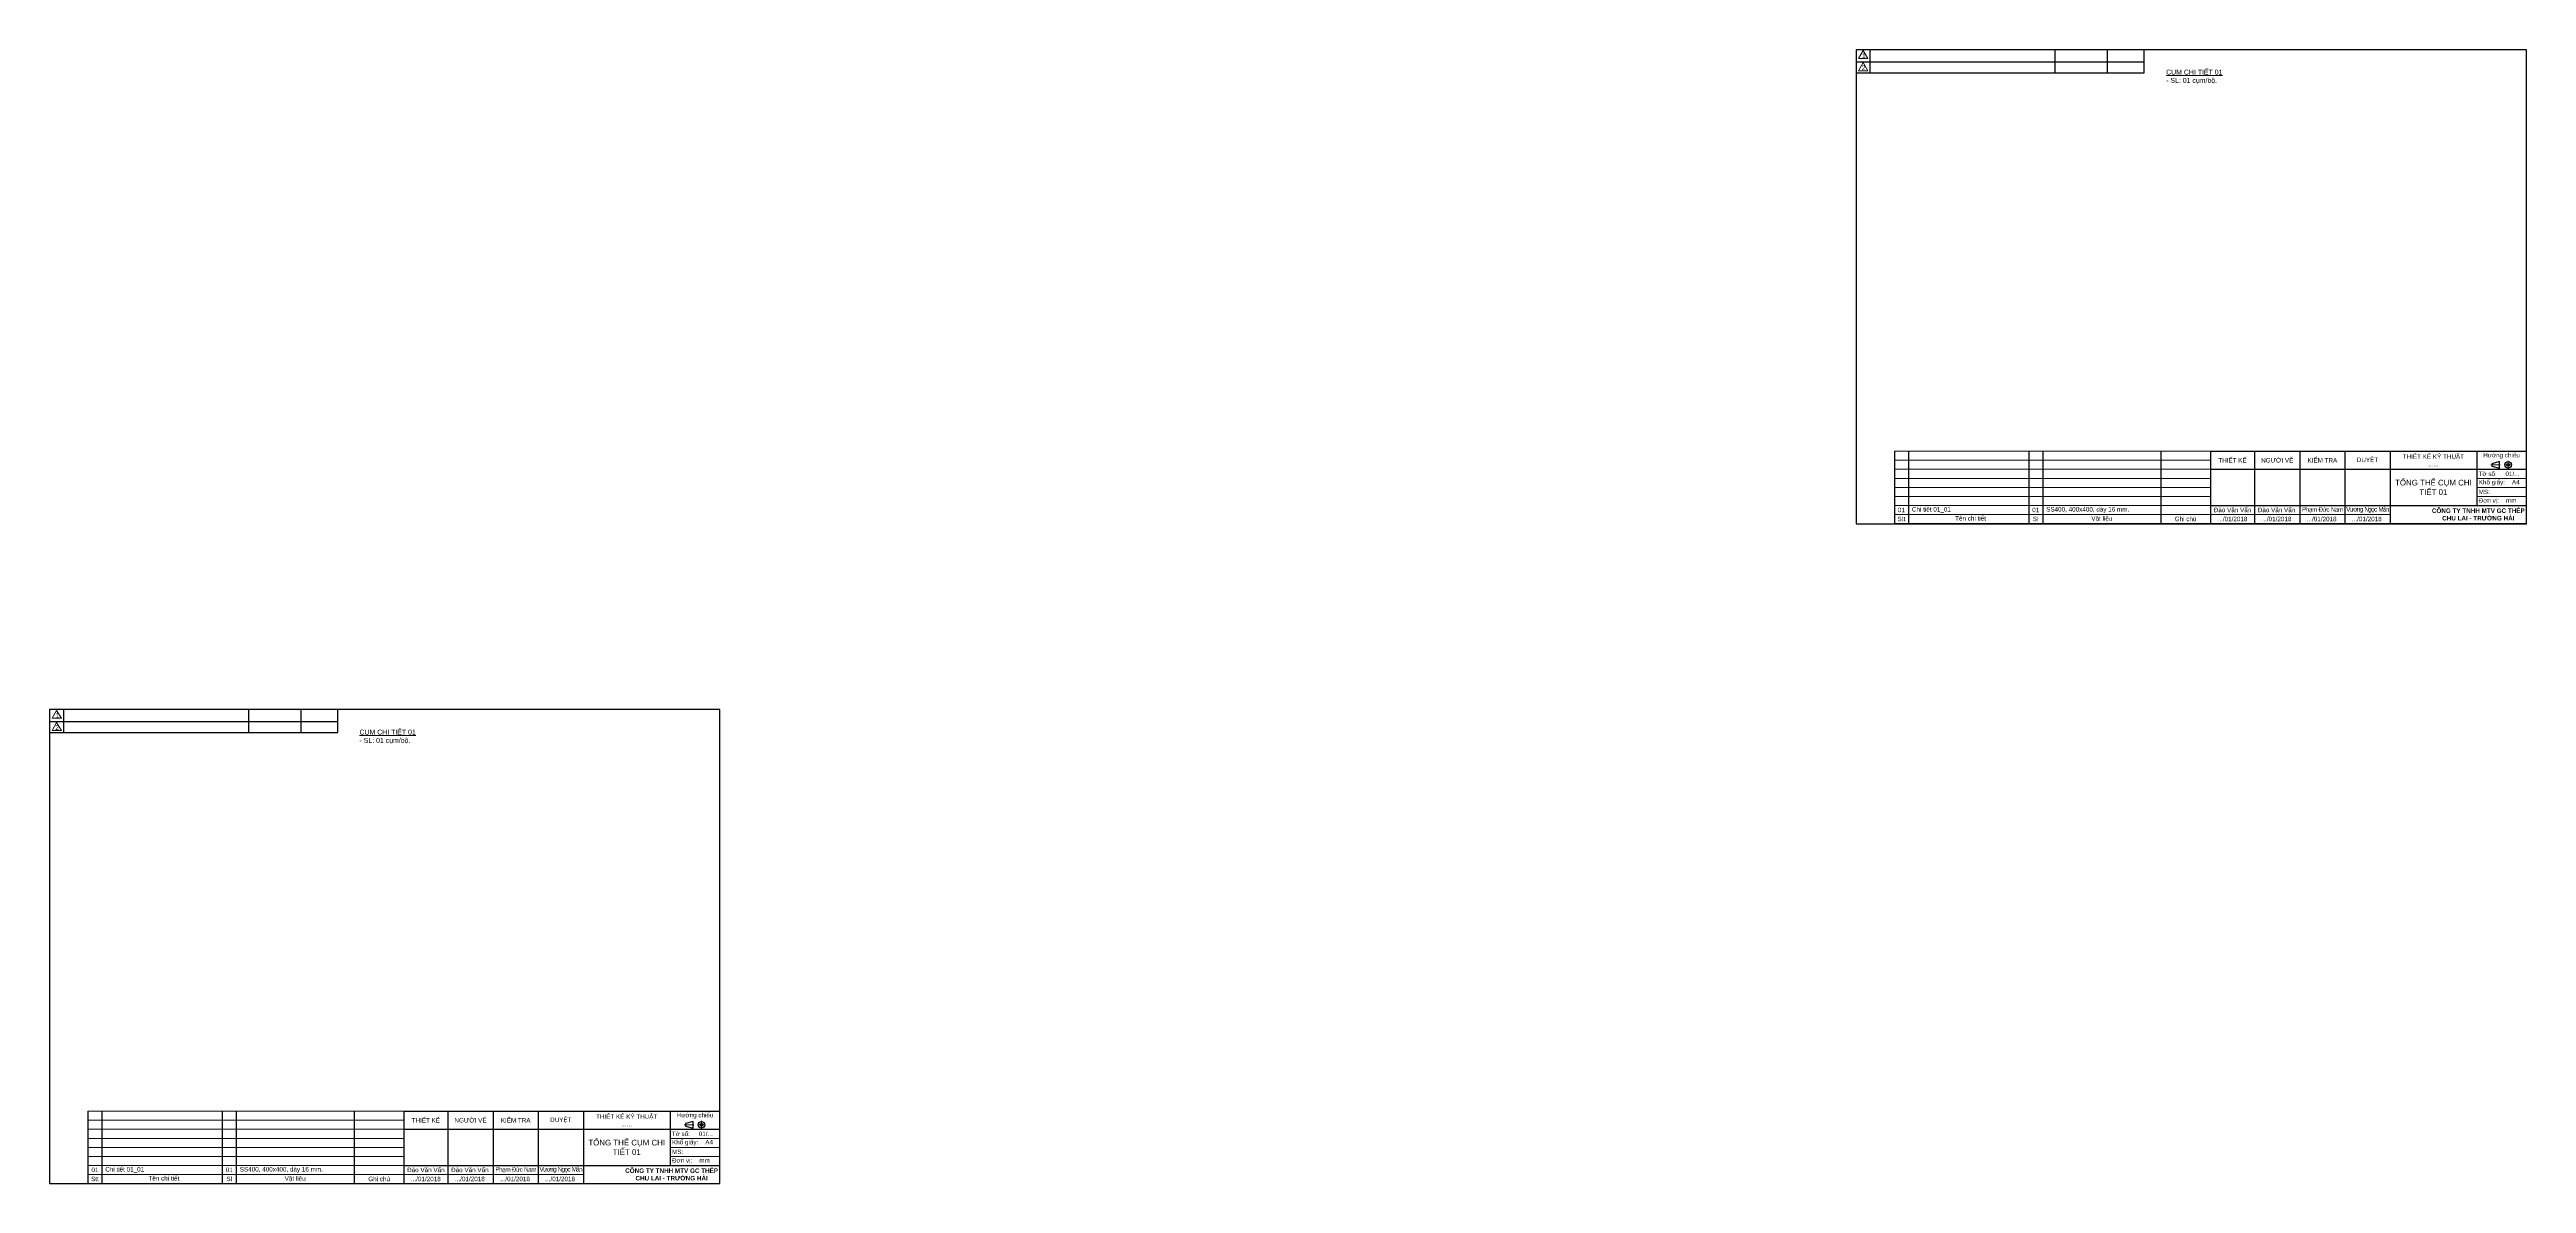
# Model space of a CAD drawing. Header units: millimetres. Extents: x 1741 to 31953, y 915 to 159450.
# Drawn here: x 30856 to 31953, y 158948 to 159450 of the extents above.
import ezdxf

# ---------------------------------------------------------------- set-up
doc = ezdxf.new("R2010")
doc.units = ezdxf.units.MM
doc.linetypes.add('CHAIN', pattern=[0.7087, 0.4724, -0.0591, 0.1181, -0.0591])
for name, color, linetype, lineweight in [('Center Mark (ANSI)', 2, 'Continuous', 18), ('Centerline (ANSI)', 2, 'Continuous', 18), ('Duong chinh', 1, 'Continuous', 30), ('Hatch (ANSI)', 4, 'Continuous', 18), ('Khung ban ve', 7, 'Continuous', 30), ('Khung ten', 7, 'Continuous', 30), ('text', 4, 'Continuous', 18)]:
    doc.layers.add(name, color=color, linetype=linetype, lineweight=lineweight)
doc.styles.add('Khung ten', font='VNI_HELVE.TTF', dxfattribs={"height": 35})
doc.styles.get("Standard").update_dxf_attribs({"font": 'arial.ttf'})

# ---------------------------------------------------------------- blocks, each defined once
blk = doc.blocks.new('khungbv')
at = {"layer": 'Khung ten', "lineweight": 25}
for p, q in [((17877.8, 2299.2), (18005.5, 2299.2)), ((17877.8, 2294.3), (18005.5, 2294.3)), ((17884.1, 2294.3), (17884.1, 2304.5)), ((17966, 2294.3), (17966, 2304.5)), ((17989.2, 2294.3), (17989.2, 2304.5))]:
    blk.add_line(p, q, dxfattribs=at)
at = {"layer": 'Khung ten'}
blk.add_line((18005.5, 2294.3), (18005.5, 2304.5), dxfattribs=at)
blk.add_lwpolyline([(17877.8, 2094.5), (18174.8, 2094.5), (18174.8, 2304.5), (17877.8, 2304.5)], close=True, dxfattribs=at)
at = {"layer": 'text'}
for points in [[(17880.9, 2304.1), (17878.9, 2300.6), (17883, 2300.6)], [(17880.9, 2298.8), (17878.9, 2295.2), (17883, 2295.2)]]:
    blk.add_lwpolyline(points, close=True, dxfattribs=at)
at = {"layer": 'text', "char_height": 2.14, "width": 48.01, "attachment_point": 1}
for s, insert in [('2', (17880.3, 2297.6)), ('1', (17880.4, 2302.9))]:
    blk.add_mtext(s, dxfattribs=dict(at, insert=insert))

msp = doc.modelspace()

# ---------------------------------------------------------------- linework, layer by layer
at = {"layer": 'Center Mark (ANSI)', "linetype": 'CHAIN', "ltscale": 4.638536}
for p, q in [((31947, 159266.3), (31943.4, 159266.3)), ((31945.2, 159268.1), (31945.2, 159264.5)), ((31146.5, 158973.9), (31142.9, 158973.9)), ((31144.7, 158975.7), (31144.7, 158972.1))]:
    msp.add_line(p, q, dxfattribs=at)
at = {"layer": 'Centerline (ANSI)', "linetype": 'CHAIN', "ltscale": 24.192183}
for p, q in [((31941.7, 159266.3), (31937.6, 159266.3)), ((31141.3, 158973.9), (31137.1, 158973.9))]:
    msp.add_line(p, q, dxfattribs=at)
at = {"layer": 'Duong chinh'}
for p, q in [((31941.4, 159267.8), (31938, 159266.8)), ((31938, 159266.8), (31938, 159265.7)), ((31938, 159265.7), (31941.4, 159264.8)), ((31941.4, 159264.8), (31941.4, 159267.8)), ((31141, 158975.4), (31137.6, 158974.5)), ((31137.6, 158974.5), (31137.6, 158973.3)), ((31137.6, 158973.3), (31141, 158972.4)), ((31141, 158972.4), (31141, 158975.4))]:
    msp.add_line(p, q, dxfattribs=at)
for centre, radius in [((31945.2, 159266.3), 1.47), ((31945.2, 159266.3), 0.56), ((31144.7, 158973.9), 1.47), ((31144.7, 158973.9), 0.56)]:
    msp.add_circle(centre, radius, dxfattribs=at)
at = {"layer": 'Hatch (ANSI)'}
for p, q in [((31813.3, 159272.3), (31673.3, 159272.3)), ((31813.3, 159268.3), (31673.3, 159268.3)), ((31813.3, 159264.3), (31673.3, 159264.3)), ((31813.3, 159260.3), (31673.3, 159260.3)), ((31813.3, 159256.3), (31673.3, 159256.3)), ((31931.4, 159260.3), (31953.3, 159260.3)), ((31931.4, 159256.3), (31953.3, 159256.3)), ((31813.3, 159252.3), (31673.3, 159252.3)), ((31813.3, 159248.3), (31673.3, 159248.3)), ((31673.3, 159244.3), (31813.3, 159244.3)), ((31673.3, 159244.3), (31813.3, 159244.3)), ((31813.3, 159244.3), (31892.9, 159244.3)), ((31931.4, 159252.3), (31953.3, 159252.3)), ((31012.9, 158979.9), (30872.9, 158979.9)), ((31012.9, 158975.9), (30872.9, 158975.9)), ((31012.9, 158971.9), (30872.9, 158971.9)), ((31012.9, 158967.9), (30872.9, 158967.9)), ((31012.9, 158963.9), (30872.9, 158963.9)), ((31012.9, 158959.9), (30872.9, 158959.9)), ((31130.9, 158967.9), (31152.9, 158967.9)), ((31130.9, 158963.9), (31152.9, 158963.9)), ((31130.9, 158959.9), (31152.9, 158959.9)), ((31012.9, 158955.9), (30872.9, 158955.9)), ((30872.9, 158951.9), (31012.9, 158951.9)), ((30872.9, 158951.9), (31012.9, 158951.9)), ((31012.9, 158951.9), (31092.4, 158951.9))]:
    msp.add_line(p, q, dxfattribs=at)
at = {"layer": 'Khung ban ve'}
for p, q in [((31732.9, 159272.3), (31732.9, 159240.3)), ((31739, 159272.3), (31739, 159240.3)), ((31791.4, 159272.3), (31791.4, 159240.3)), ((31791.4, 159272.3), (31791.4, 159240.3)), ((31813.3, 159272.3), (31813.3, 159240.3)), ((31813.3, 159272.3), (31953.3, 159272.3)), ((31813.3, 159272.3), (31813.3, 159240.3)), ((31832.9, 159272.3), (31832.9, 159240.3)), ((31852.9, 159272.3), (31852.9, 159240.3)), ((31872.9, 159272.3), (31872.9, 159240.3)), ((31892.9, 159272.3), (31892.9, 159240.3)), ((31931.4, 159272.3), (31931.4, 159248.3)), ((31813.3, 159264.3), (31953.3, 159264.3)), ((31813.3, 159248.3), (31953.3, 159248.3)), ((31673.3, 159240.3), (31813.3, 159240.3)), ((31813.3, 159240.3), (31953.3, 159240.3)), ((31813.3, 159240.3), (31953.3, 159240.3)), ((31813.3, 159240.3), (31953.3, 159240.3)), ((31813.3, 159240.3), (31953.3, 159240.3)), ((31813.3, 159240.3), (31953.3, 159240.3)), ((30932.4, 158979.9), (30932.4, 158947.9)), ((30938.6, 158979.9), (30938.6, 158947.9)), ((30990.9, 158979.9), (30990.9, 158947.9)), ((30990.9, 158979.9), (30990.9, 158947.9)), ((31012.9, 158979.9), (31012.9, 158947.9)), ((31012.9, 158979.9), (31152.9, 158979.9)), ((31012.9, 158979.9), (31012.9, 158947.9)), ((31032.4, 158979.9), (31032.4, 158947.9)), ((31052.4, 158979.9), (31052.4, 158947.9)), ((31072.4, 158979.9), (31072.4, 158947.9)), ((31092.4, 158979.9), (31092.4, 158947.9)), ((31130.9, 158979.9), (31130.9, 158955.9)), ((31012.9, 158971.9), (31152.9, 158971.9)), ((30872.9, 158947.9), (31012.9, 158947.9)), ((31012.9, 158955.9), (31152.9, 158955.9)), ((31012.9, 158947.9), (31152.9, 158947.9)), ((31012.9, 158947.9), (31152.9, 158947.9)), ((31012.9, 158947.9), (31152.9, 158947.9)), ((31012.9, 158947.9), (31152.9, 158947.9)), ((31012.9, 158947.9), (31152.9, 158947.9))]:
    msp.add_line(p, q, dxfattribs=at)
at = {"layer": 'Khung ten'}
for p, q in [((31673.3, 159272.3), (31673.3, 159240.3)), ((31679.5, 159272.3), (31679.5, 159240.3)), ((30872.9, 158979.9), (30872.9, 158947.9)), ((30879, 158979.9), (30879, 158947.9))]:
    msp.add_line(p, q, dxfattribs=at)
at = {"layer": 'Khung ten', "lineweight": 25}
for p, q in [((31739, 159272.3), (31739, 159240.3)), ((30938.6, 158979.9), (30938.6, 158947.9))]:
    msp.add_line(p, q, dxfattribs=at)

# ---------------------------------------------------------------- block references
at = {"layer": 'Hatch (ANSI)'}
for p in [(13778.5, 157145.7), (12978.1, 156853.4)]:
    msp.add_blockref('khungbv', p, dxfattribs=at)

# ---------------------------------------------------------------- texts
at = {"layer": 'text', "color": 7, "char_height": 2.2, "attachment_point": 4}
for insert in [(31793.7, 159438.2), (30993.2, 159145.8)]:
    msp.add_mtext('{\\L\\C4;CỤM CHI TIẾT 01\\l\\P- SL: 01 cụm/bộ.}', dxfattribs=dict(at, insert=insert))
at = {"layer": 'text', "style": 'Khung ten'}
for s, insert, char_height, width, attachment_point in [('{\\fArial|b0|i0|c163|p34;THIẾT KẾ}', (31823.1, 159268.3), 2, 19.518, 5), ('{\\fArial|b0|i0|c163|p34;NGƯỜI VẼ}', (31842.9, 159268.3), 2, 20, 5), ('{\\fArial|b0|i0|c0|p34;KIỂM TRA}', (31862.9, 159268.3), 2, 20, 5), ('{\\fArial|b0|i0|c0|p34;DUYỆT}', (31882.9, 159268.3), 2, 20, 5), ('\\pt1.3037;{\\fArial|b0|i0|c0|p34;THIẾT KẾ K\\fArial|b0|i0|c163|p34;Ỷ\\fArial|b0|i0|c0|p34; THUẬT\\T0.8; \\fArial|b0|i0|c163|p34;\\P\\fArial|b0|i0|c0|p34;\\T1;......}', (31912.1, 159268.3), 2, 38.5, 5), ('{\\fArial|b0|i0|c0|p34;Hướ\\fArial|b0|i0|c238|p34;ng chi\\fArial|b0|i0|c0|p34;ếu}', (31942.3, 159270.3), 2, 21.982, 5), ('{\\fArial|b0|i0|c0|p34;TỔNG THỂ \\fArial|b0|i0|c163|p34;CỤM\\fArial|b0|i0|c0|p34; CHI TIẾT \\fArial|b0|i0|c163|p34;0\\fArial|b0|i0|c0|p34;1}', (31912.1, 159256.3), 2.5, 38.5, 5), ('{\\fArial|b0|i0|c0|p34; \\H1.111x;Tờ số:     01/...}', (31931.4, 159262.3), 1.8, 21.982, 4), ('{\\fArial|b0|i0|c0|p34;\\H1.111x; Khổ giấy:    A4 \\H0.9001x;  }       ', (31931.4, 159258.3), 1.8, 21.982, 4), ('{\\fArial|b0|i0|c0|p34; MS: }', (31931.4, 159254.3), 2, 21.982, 4), ('{\\fArial|b0|i0|c0|p34;Đào Văn Vấn}', (31823.1, 159246.3), 2, 19.518, 5), ('{\\fArial|b0|i0|c0|p34;...\\fArial|b0|i0|c163|p34;/\\fArial|b0|i0|c0|p34;01\\fArial|b0|i0|c163|p34;/201\\fArial|b0|i0|c0|p34;8}', (31823.1, 159242.3), 2, 19.518, 5), ('{\\fArial|b0|i0|c0|p34;Đào Văn Vấn}', (31842.6, 159246.3), 2, 19.518, 5), ('{\\fArial|b0|i0|c0|p34;...\\fArial|b0|i0|c163|p34;/\\fArial|b0|i0|c0|p34;01\\fArial|b0|i0|c163|p34;/201\\fArial|b0|i0|c0|p34;8}', (31842.6, 159242.3), 2, 19.518, 5), ('{\\fArial|b0|i0|c0|p34;\\T0.9;Phạm Đức Nam}', (31862.9, 159246.3), 2, 20, 5), ('{\\fArial|b0|i0|c0|p34;...\\fArial|b0|i0|c163|p34;/\\fArial|b0|i0|c0|p34;01\\fArial|b0|i0|c163|p34;/201\\fArial|b0|i0|c0|p34;8}', (31862.6, 159242.3), 2, 19.518, 5), ('{\\fArial|b0|i0|c0|p34;\\T0.75;Vương Ngọc Mẫn}', (31882.9, 159246.3), 2, 20, 5), ('{\\fArial|b0|i0|c0|p34;...\\fArial|b0|i0|c163|p34;/\\fArial|b0|i0|c0|p34;01\\fArial|b0|i0|c163|p34;/201\\fArial|b0|i0|c0|p34;8}', (31882.6, 159242.3), 2, 19.518, 5), ('{\\fArial|b1|i0|c0|p34;CÔNG TY TNHH MTV GC THÉP\\PCHU LAI - TRƯỜ\\fArial|b1|i0|c238|p34;NG H\\fArial|b1|i0|c0|p34;Ả\\fArial|b1|i0|c238|p34;I}', (31932, 159244.3), 2, 42.701, 5), ('{\\fArial|b0|i0|c0|p34; Đơn vị:    mm}', (31931.4, 159250.3), 2, 21.982, 4), ('\\pt1.3037;{\\fArial|b0|i0|c0|p34;THIẾT KẾ K\\fArial|b0|i0|c163|p34;Ỷ\\fArial|b0|i0|c0|p34; THUẬT\\T0.8; \\fArial|b0|i0|c163|p34;\\P\\fArial|b0|i0|c0|p34;\\T1;......}', (31111.6, 158975.9), 2, 38.5, 5), ('{\\fArial|b0|i0|c0|p34;Hướ\\fArial|b0|i0|c238|p34;ng chi\\fArial|b0|i0|c0|p34;ếu}', (31141.9, 158977.9), 2, 21.982, 5), ('{\\fArial|b0|i0|c163|p34;THIẾT KẾ}', (31022.6, 158975.9), 2, 19.518, 5), ('{\\fArial|b0|i0|c163|p34;NGƯỜI VẼ}', (31042.4, 158975.9), 2, 20, 5), ('{\\fArial|b0|i0|c0|p34;KIỂM TRA}', (31062.4, 158975.9), 2, 20, 5), ('{\\fArial|b0|i0|c0|p34;DUYỆT}', (31082.4, 158975.9), 2, 20, 5), ('{\\fArial|b0|i0|c0|p34; \\H1.111x;Tờ số:     01/...}', (31130.9, 158969.9), 1.8, 21.982, 4), ('{\\fArial|b0|i0|c0|p34;TỔNG THỂ \\fArial|b0|i0|c163|p34;CỤM\\fArial|b0|i0|c0|p34; CHI TIẾT \\fArial|b0|i0|c163|p34;0\\fArial|b0|i0|c0|p34;1}', (31111.6, 158963.9), 2.5, 38.5, 5), ('{\\fArial|b0|i0|c0|p34; Đơn vị:    mm}', (31130.9, 158957.9), 2, 21.982, 4), ('{\\fArial|b0|i0|c0|p34;\\H1.111x; Khổ giấy:    A4 \\H0.9001x;  }       ', (31130.9, 158965.9), 1.8, 21.982, 4), ('{\\fArial|b0|i0|c0|p34; MS: }', (31130.9, 158961.9), 2, 21.982, 4), ('{\\fArial|b0|i0|c0|p34;Đào Văn Vấn}', (31022.6, 158953.9), 2, 19.518, 5), ('{\\fArial|b0|i0|c0|p34;...\\fArial|b0|i0|c163|p34;/\\fArial|b0|i0|c0|p34;01\\fArial|b0|i0|c163|p34;/201\\fArial|b0|i0|c0|p34;8}', (31022.6, 158949.9), 2, 19.518, 5), ('{\\fArial|b0|i0|c0|p34;Đào Văn Vấn}', (31042.1, 158953.9), 2, 19.518, 5), ('{\\fArial|b0|i0|c0|p34;...\\fArial|b0|i0|c163|p34;/\\fArial|b0|i0|c0|p34;01\\fArial|b0|i0|c163|p34;/201\\fArial|b0|i0|c0|p34;8}', (31042.1, 158949.9), 2, 19.518, 5), ('{\\fArial|b0|i0|c0|p34;\\T0.9;Phạm Đức Nam}', (31062.4, 158953.9), 2, 20, 5), ('{\\fArial|b0|i0|c0|p34;...\\fArial|b0|i0|c163|p34;/\\fArial|b0|i0|c0|p34;01\\fArial|b0|i0|c163|p34;/201\\fArial|b0|i0|c0|p34;8}', (31062.1, 158949.9), 2, 19.518, 5), ('{\\fArial|b0|i0|c0|p34;\\T0.75;Vương Ngọc Mẫn}', (31082.4, 158953.9), 2, 20, 5), ('{\\fArial|b0|i0|c0|p34;...\\fArial|b0|i0|c163|p34;/\\fArial|b0|i0|c0|p34;01\\fArial|b0|i0|c163|p34;/201\\fArial|b0|i0|c0|p34;8}', (31082.1, 158949.9), 2, 19.518, 5), ('{\\fArial|b1|i0|c0|p34;CÔNG TY TNHH MTV GC THÉP\\PCHU LAI - TRƯỜ\\fArial|b1|i0|c238|p34;NG H\\fArial|b1|i0|c0|p34;Ả\\fArial|b1|i0|c238|p34;I}', (31131.5, 158951.9), 2, 42.701, 5)]:
    msp.add_mtext(s, dxfattribs=dict(at, insert=insert, char_height=char_height, width=width, attachment_point=attachment_point))
at = {"layer": 'text', "color": 3, "char_height": 2, "style": 'Khung ten'}
for s, insert, width, attachment_point in [('{\\fArial|b0|i0|c0|p34;Stt}', (31676.4, 159242.3), 6.165, 5), ('{\\fArial|b0|i0|c0|p34;Tên chi tiết}', (31700.2, 159242.6), 132.076, 4), ('{\\fArial|b0|i0|c0|p34;Sl}', (31735.9, 159242.3), 6.165, 5), ('{\\fArial|b0|i0|c0|p34;Vật liệu}', (31765.2, 159242.3), 52.335, 5), ('{\\fArial|b0|i0|c0|p34;Ghi chú}', (31802.3, 159242.3), 21.982, 5), ('{\\fArial|b0|i0|c0|p34;Stt}', (30876, 158949.9), 6.165, 5), ('{\\fArial|b0|i0|c0|p34;Tên chi tiết}', (30899.7, 158950.2), 132.076, 4), ('{\\fArial|b0|i0|c0|p34;Sl}', (30935.5, 158949.9), 6.165, 5), ('{\\fArial|b0|i0|c0|p34;Vật liệu}', (30964.7, 158949.9), 52.335, 5), ('{\\fArial|b0|i0|c0|p34;Ghi chú}', (31001.9, 158949.9), 21.982, 5)]:
    msp.add_mtext(s, dxfattribs=dict(at, insert=insert, width=width, attachment_point=attachment_point))
at = {"layer": 'text', "color": 4, "char_height": 2, "style": 'Khung ten'}
for s, insert, width, attachment_point in [('{\\fArial|b0|i0|c163|p34;01}', (31676.4, 159246.3), 6.165, 5), ('{\\fArial|b0|i0|c0|p34;  \\fArial|b0|i0|c163|p34;C\\fArial|b0|i0|c0|p34;hi tiết\\fArial|b0|i0|c163|p34; \\fArial|b0|i0|c0|p34;01\\fArial|b0|i0|c163|p34;_01}', (31679.5, 159246.3), 53.353, 4), ('{\\fArial|b0|i0|c0|p34;01}', (31735.9, 159246.3), 6.165, 5), ('{\\fArial|b0|i0|c163|p34;01}', (30876, 158953.9), 6.165, 5), ('{\\fArial|b0|i0|c0|p34;  \\fArial|b0|i0|c163|p34;C\\fArial|b0|i0|c0|p34;hi tiết\\fArial|b0|i0|c163|p34; \\fArial|b0|i0|c0|p34;01\\fArial|b0|i0|c163|p34;_01}', (30879, 158953.9), 53.353, 4), ('{\\fArial|b0|i0|c0|p34;01}', (30935.5, 158953.9), 6.165, 5)]:
    msp.add_mtext(s, dxfattribs=dict(at, insert=insert, width=width, attachment_point=attachment_point))
at = {"layer": 'text', "color": 2, "char_height": 2, "width": 52.335, "attachment_point": 4, "style": 'Khung ten'}
for insert in [(31739, 159246.3), (30938.6, 158953.9)]:
    msp.add_mtext('{\\fArial|b0|i0|c0|p34;\\C4;  \\fArial|b0|i0|c163|p34;SS400, \\fArial|b0|i0|c0|p34;400x400\\fArial|b0|i0|c163|p34;, dày \\fArial|b0|i0|c0|p34;16\\fArial|b0|i0|c163|p34; mm.}', dxfattribs=dict(at, insert=insert))

doc.saveas('drawing.dxf')
